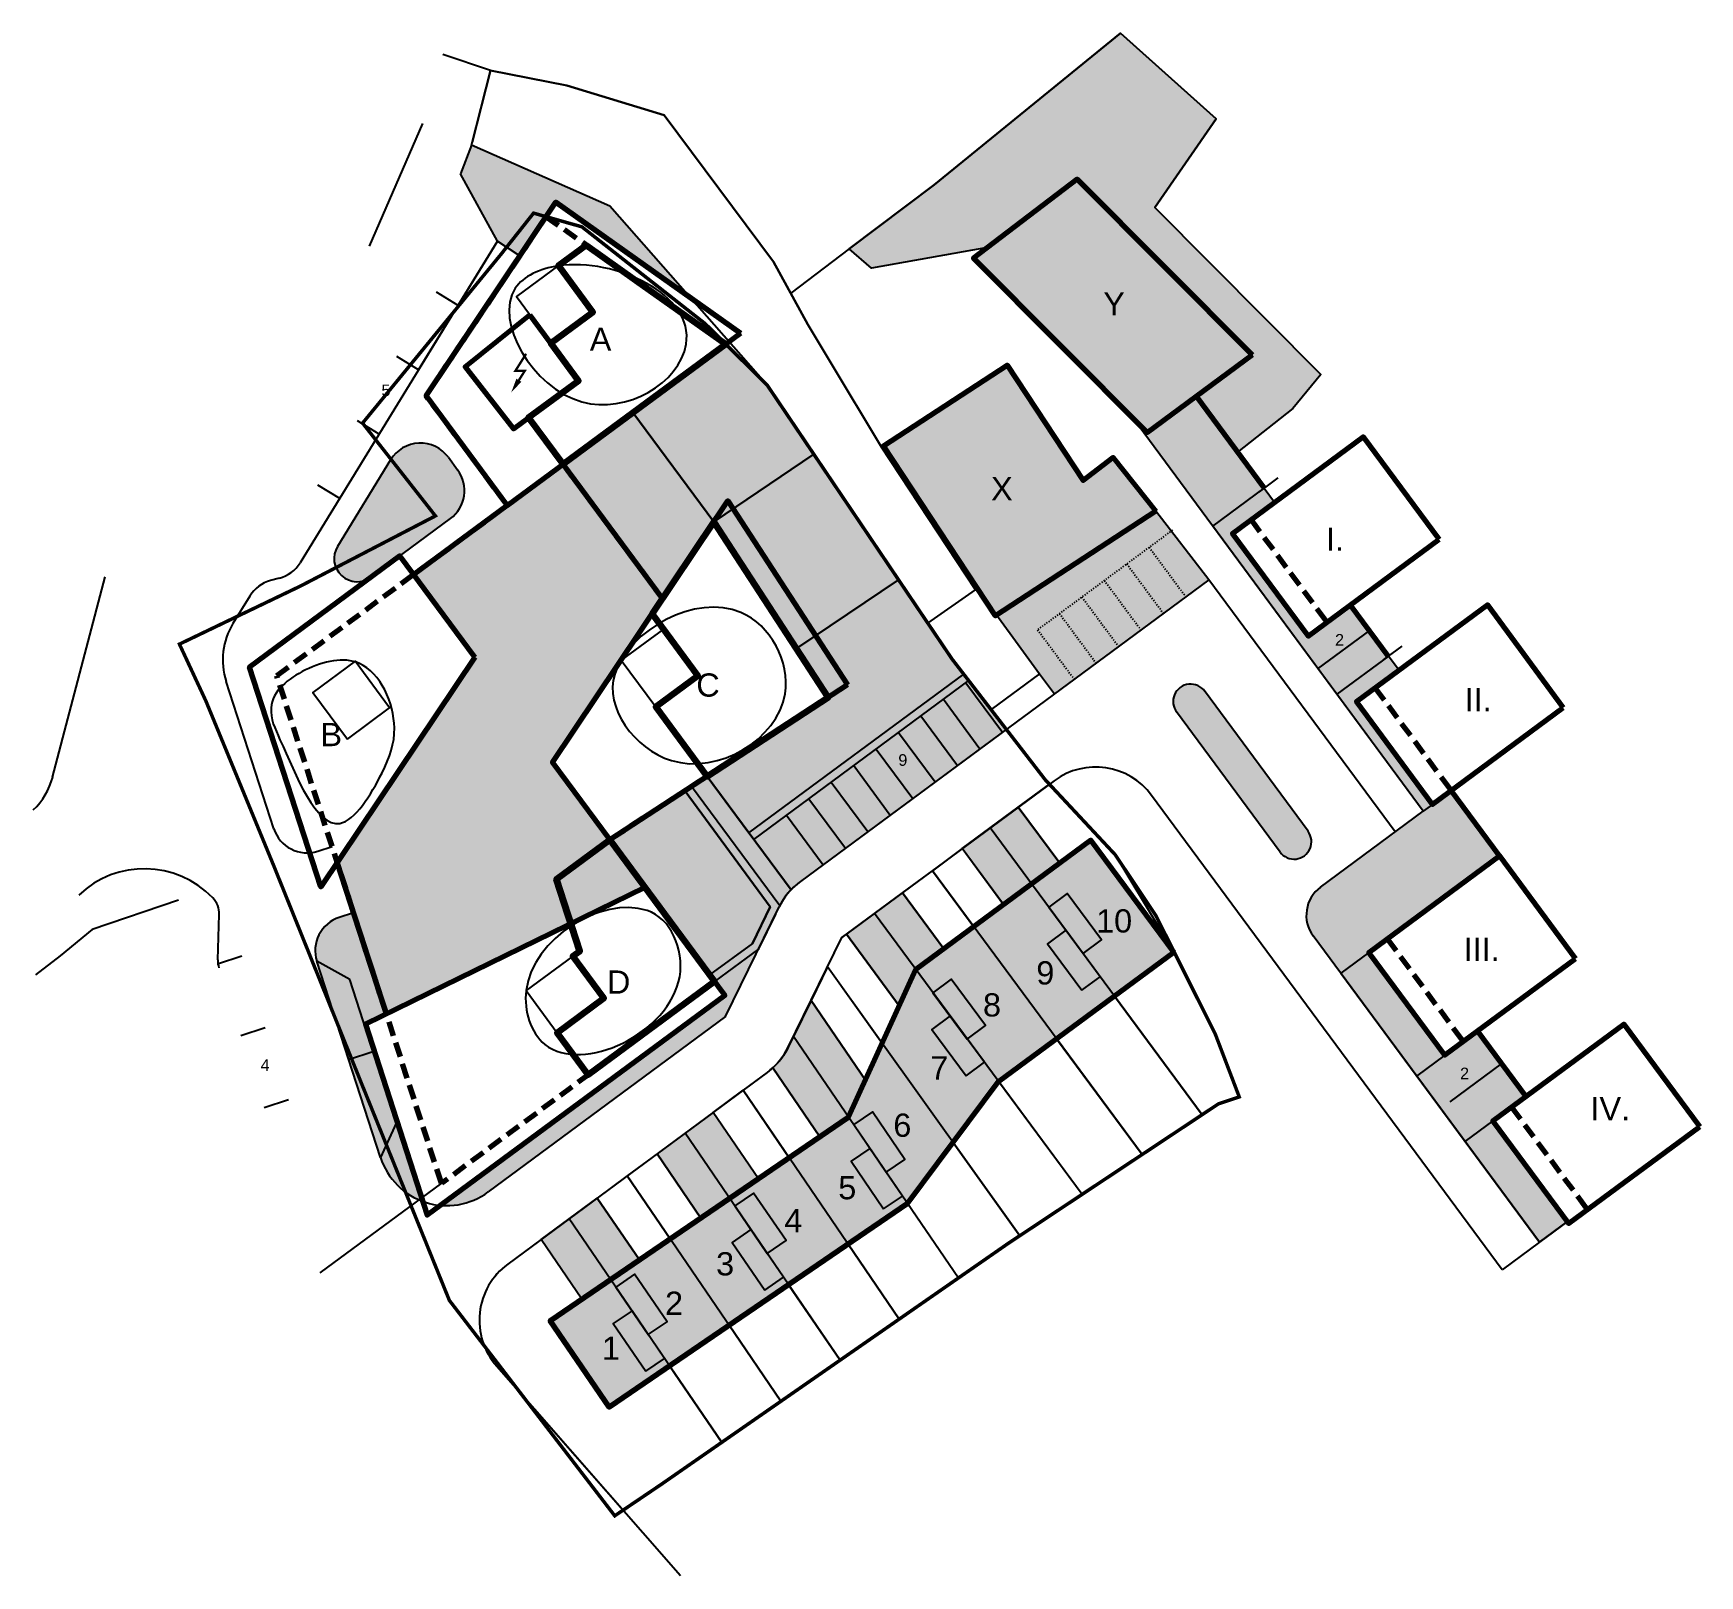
# Model space of a CAD drawing. Header units: metres. Extents: x -664657 to -643449, y -1076720 to -1062383.
# Drawn here: x -643908 to -643764.5, y -1070908.9 to -1070776.1 of the extents above; entities that cross this region are included whole.
import ezdxf

# ---------------------------------------------------------------- set-up
doc = ezdxf.new("R2010")
doc.units = ezdxf.units.M
doc.header["$LTSCALE"] = 0.1
for name, pattern in [('DASHED', [19.05, 12.7, -6.35]), ('DOT', [6.35, 0, -6.35]), ('EVENDASH', [6.35, 3.175, -3.175])]:
    doc.linetypes.add(name, pattern=pattern)
for name, color, linetype in [('AA_THER_katastr', 7, 'Continuous'), ('AA_THER_popis', 6, 'Continuous'), ('AA_THER_slabá', 4, 'Continuous'), ('AA_THER_srafy', 52, 'Continuous')]:
    doc.layers.add(name, color=color, linetype=linetype)
doc.layers.add('AA_THER_silná', color=1, linetype='Continuous', lineweight=70)
doc.layers.add('skica', color=3, linetype='Continuous', lineweight=90)
doc.layers.add('FLOATING-WINDOWS', color=2, linetype='Continuous', plot=False)
doc.styles.get("Standard").update_dxf_attribs({"font": 'arial.ttf', "width": 0.8})

msp = doc.modelspace()

# ---------------------------------------------------------------- texts
at = {"layer": 'AA_THER_popis'}
for s, height, p in [('Y', 2, (-643815.862, -1070800.431)), ('A', 2, (-643860.075, -1070803.476)), ('5', 1, (-643878.014, -1070807.383)), ('X', 2, (-643825.524, -1070816.354)), ('I.', 2, (-643796.696, -1070820.7)), ('2', 1, (-643795.909, -1070828.864)), ('C', 2, (-643850.904, -1070833.254)), ('II.', 2, (-643784.753, -1070834.516)), ('B', 2, (-643883.266, -1070837.519)), ('9', 1, (-643833.508, -1070839.21)), ('10', 2, (-643816.482, -1070853.564)), ('III.', 2, (-643784.836, -1070856.003)), ('9', 2, (-643821.628, -1070858.037)), ('D', 2, (-643858.595, -1070858.828)), ('8', 2, (-643826.218, -1070860.795)), ('4', 1, (-643888.42, -1070865.481)), ('7', 2, (-643830.763, -1070866.221)), ('2', 1, (-643785.144, -1070866.198)), ('IV.', 2, (-643773.914, -1070869.732)), ('6', 2, (-643833.94, -1070871.151)), ('5', 2, (-643838.68, -1070876.53)), ('4', 2, (-643843.321, -1070879.367)), ('3', 2, (-643849.198, -1070883.087)), ('2', 2, (-643853.598, -1070886.482)), ('1', 2, (-643859.031, -1070890.349))]:
    msp.add_text(s, height=height, dxfattribs=at).set_placement(p)

# ---------------------------------------------------------------- hatches: boundary and pattern name
at = {"layer": 'AA_THER_srafy', "linetype": 'ByBlock', "lineweight": -3}
for color, points in [(53, [(-643837.624, -1070794.611), (-643830.415, -1070789.194), (-643814.365, -1070776.144), (-643806.135, -1070783.504), (-643811.435, -1070791.144), (-643797.135, -1070805.514), (-643799.535, -1070808.454), (-643804.299, -1070812.2), (-643807.869, -1070807.384), (-643803.049, -1070803.824), (-643818.109, -1070788.69), (-643825.835, -1070794.594), (-643835.825, -1070796.374), (-643837.735, -1070794.694)]), (254, [(-643803.049, -1070803.824), (-643812.094, -1070810.506), (-643827.024, -1070795.503), (-643818.109, -1070788.69)]), (63, [(-643849.404, -1070818.204), (-643840.782, -1070812.385), (-643844.785, -1070806.454), (-643848.368, -1070802.897), (-643856.354, -1070808.797)]), (253, [(-643811.33, -1070817.274), (-643825.144, -1070826.311), (-643834.775, -1070811.654), (-643824.135, -1070804.714), (-643817.585, -1070814.654), (-643815.015, -1070812.664)]), (53, [(-643849.404, -1070818.204), (-643856.354, -1070808.797), (-643862.365, -1070813.239), (-643853.825, -1070824.798)]), (65, [(-643875.234, -1070822.747), (-643862.365, -1070813.239), (-643853.825, -1070824.798), (-643863.289, -1070838.914), (-643855.33, -1070849.688), (-643877.583, -1070860.57), (-643881.819, -1070847.51), (-643869.982, -1070829.855)]), (53, [(-643840.782, -1070812.385), (-643849.404, -1070818.204), (-643844.475, -1070825.761), (-643842.231, -1070829.087), (-643833.492, -1070823.189)]), (254, [(-643806.765, -1070823.184), (-643811.33, -1070817.274), (-643825.029, -1070826.236), (-643821.353, -1070831.284), (-643820.073, -1070833.016)]), (63, [(-643849.968, -1070840.116), (-643846.37, -1070844.986), (-643827.876, -1070831.321), (-643828.885, -1070830.014), (-643830.965, -1070826.934), (-643833.492, -1070823.189), (-643842.283, -1070829.122), (-643839.546, -1070833.318)]), (66, [(-643827.448, -1070831.876), (-643827.876, -1070831.321), (-643846.37, -1070844.986), (-643845.954, -1070845.549)]), (53, [(-643858.358, -1070845.588), (-643851.874, -1070841.407), (-643844.535, -1070851.34), (-643846.077, -1070854.496), (-643849.765, -1070857.22)])]:
    msp.add_hatch(color=color, dxfattribs=at).paths.add_polyline_path(points)
h = msp.add_hatch(color=254, dxfattribs=at)
h.paths.add_polyline_path([(-643871.449, -1070813.734), (-643872.251, -1070812.649, 0.5317374), (-643877.221, -1070812.862), (-643881.794, -1070820.314, 0.8242997), (-643878.901, -1070822.969), (-643872.079, -1070817.929, 0.4142136)])
h.paths.add_polyline_path([(-643870.255, -1070785.773), (-643871.2, -1070788.229), (-643868.008, -1070794.028), (-643866.089, -1070795.315), (-643863.822, -1070791.934), (-643862.986, -1070790.688), (-643851.459, -1070798.865), (-643858.344, -1070791.038)])
h.paths.add_polyline_path([(-643800.642, -1070846.634), (-643809.535, -1070834.597, -0.4198984), (-643809.237, -1070832.471), (-643809.237, -1070832.471, -0.4087685), (-643807.151, -1070832.764), (-643798.228, -1070844.852, -0.9997947)])
h.paths.add_polyline_path([(-643781.743, -1070846.971), (-643783.823, -1070844.156), (-643785.903, -1070841.341), (-643787.512, -1070842.529), (-643788.316, -1070843.124), (-643797.163, -1070849.66, 0.4142136), (-643797.793, -1070853.856), (-643795.416, -1070857.073), (-643793.004, -1070855.29)])
h.paths.add_polyline_path([(-643807.869, -1070807.384), (-643812.094, -1070810.506), (-643813.264, -1070809.33), (-643806.431, -1070818.586), (-643802.008, -1070815.318)])
h.paths.add_polyline_path([(-643878.264, -1070807.65), (-643876.986, -1070807.65), (-643876.986, -1070806.145), (-643878.264, -1070806.145)], flags=9)
h.paths.add_polyline_path([(-643888.67, -1070865.731), (-643887.393, -1070865.731), (-643887.393, -1070864.231), (-643888.67, -1070864.231)], flags=9)
h = msp.add_hatch(color=254, dxfattribs=at)
h.paths.add_polyline_path([(-643787.512, -1070842.529), (-643788.316, -1070843.124), (-643806.43, -1070818.586), (-643802.008, -1070815.318), (-643801.116, -1070816.524), (-643804.736, -1070819.198), (-643798.199, -1070828.046), (-643794.583, -1070825.374), (-643790.372, -1070830.966), (-643794.048, -1070833.682)])
h.paths.add_polyline_path([(-643775.894, -1070878.448), (-643782.307, -1070869.768), (-643779.492, -1070867.688), (-643783.652, -1070862.058), (-643786.467, -1070864.137), (-643793.004, -1070855.29), (-643795.416, -1070857.073), (-643778.307, -1070880.231)])
h = msp.add_hatch(color=254, dxfattribs=at)
edge = h.paths.add_edge_path()
edge.add_line((-643827.448, -1070831.876), (-643824.209, -1070836.072))
edge.add_line((-643824.209, -1070836.072), (-643841.943, -1070849.174))
edge.add_arc((-643838.377, -1070854), 6, 126.4577, 136.74829)
edge.add_line((-643842.748, -1070849.889), (-643845.954, -1070845.549))
edge.add_line((-643845.954, -1070845.549), (-643827.448, -1070831.876))
h = msp.add_hatch(color=66, dxfattribs=at)
h.paths.add_polyline_path([(-643851.311, -1070840.991), (-643851.898, -1070841.374), (-643849.287, -1070844.909), (-643848.721, -1070844.496)])
h.paths.add_polyline_path([(-643848.721, -1070844.496), (-643849.287, -1070844.909), (-643844.535, -1070851.34), (-643844.637, -1070851.548), (-643844.109, -1070852.064), (-643844.066, -1070851.975), (-643843.768, -1070851.366, -0.0045892), (-643843.719, -1070851.267)])
h.paths.add_polyline_path([(-643844.109, -1070852.064), (-643844.637, -1070851.548), (-643846.077, -1070854.496), (-643849.765, -1070857.22), (-643849.349, -1070857.783), (-643845.523, -1070854.957)])
h = msp.add_hatch(color=9, dxfattribs=at)
edge = h.paths.add_edge_path()
edge.add_line((-643851.311, -1070840.991), (-643849.968, -1070840.116))
edge.add_line((-643849.968, -1070840.116), (-643842.748, -1070849.889))
edge.add_arc((-643838.377, -1070854), 6, 136.74829, 152.9007)
edge.add_line((-643843.719, -1070851.267), (-643851.311, -1070840.991))
h = msp.add_hatch(color=254, dxfattribs=at)
h.paths.add_polyline_path([(-643864.262, -1070879.991), (-643859.433, -1070876.423), (-643855.796, -1070881.753), (-643860.752, -1070885.135)])
h.paths.add_polyline_path([(-643854.282, -1070872.618), (-643850.509, -1070878.146), (-643845.553, -1070874.764), (-643849.453, -1070869.05)])
edge = h.paths.add_edge_path()
edge.add_line((-643841.02, -1070859.407), (-643842.536, -1070862.509))
edge.add_line((-643842.536, -1070862.509), (-643842.986, -1070863.43))
edge.add_arc((-643848.377, -1070860.795), 6, 312.53564, 333.95246, ccw=False)
edge.add_line((-643844.32, -1070865.216), (-643840.267, -1070871.157))
edge.add_line((-643840.267, -1070871.157), (-643837.789, -1070869.466))
edge.add_line((-643837.789, -1070869.466), (-643836.335, -1070866.273))
edge.add_line((-643836.335, -1070866.273), (-643841.02, -1070859.407))
h.paths.add_polyline_path([(-643833.152, -1070850.14), (-643829.587, -1070854.966), (-643832, -1070856.748), (-643833.422, -1070859.872), (-643837.978, -1070853.705)])
h.paths.add_polyline_path([(-643823.179, -1070842.771), (-643819.614, -1070847.597), (-643824.439, -1070851.163), (-643828.005, -1070846.337)])
h = msp.add_hatch(color=23, dxfattribs=at)
h.paths.add_polyline_path([(-643816.919, -1070845.607), (-643822.027, -1070849.38), (-643820.551, -1070851.377), (-643818.976, -1070850.213), (-643816.025, -1070854.207), (-643817.6, -1070855.371), (-643816.125, -1070857.368), (-643814.896, -1070859.031), (-643809.789, -1070855.258)])
h.paths.add_polyline_path([(-643827.013, -1070853.064), (-643832, -1070856.748), (-643830.524, -1070858.745), (-643828.949, -1070857.582), (-643825.998, -1070861.576), (-643827.574, -1070862.739), (-643824.869, -1070866.4), (-643819.882, -1070862.716)])
h.paths.add_polyline_path([(-643834.894, -1070863.107), (-643837.789, -1070869.466), (-643837.352, -1070870.107), (-643835.734, -1070869.003), (-643832.935, -1070873.105), (-643834.553, -1070874.209), (-643833.153, -1070876.26), (-643832.716, -1070876.9), (-643828.793, -1070871.65)])
h.paths.add_polyline_path([(-643842.91, -1070872.961), (-643848.031, -1070876.455), (-643847.594, -1070877.096), (-643845.976, -1070875.992), (-643843.177, -1070880.094), (-643844.795, -1070881.198), (-643843.396, -1070883.249), (-643842.959, -1070883.889), (-643837.837, -1070880.395)])
h.paths.add_polyline_path([(-643853.153, -1070879.95), (-643858.274, -1070883.444), (-643857.837, -1070884.085), (-643856.219, -1070882.981), (-643853.42, -1070887.083), (-643855.038, -1070888.187), (-643853.201, -1070890.878), (-643848.08, -1070887.384)])
h = msp.add_hatch(color=13, dxfattribs=at)
h.paths.add_polyline_path([(-643856.437, -1070886.136), (-643858.274, -1070883.444), (-643863.478, -1070886.995), (-643858.405, -1070894.429), (-643853.201, -1070890.878), (-643853.638, -1070890.238), (-643855.256, -1070891.342), (-643858.055, -1070887.24)])
h.paths.add_polyline_path([(-643847.812, -1070880.251), (-643846.195, -1070879.147), (-643847.594, -1070877.096), (-643848.031, -1070876.455), (-643853.153, -1070879.95), (-643848.08, -1070887.384), (-643842.959, -1070883.889), (-643843.396, -1070883.249), (-643845.013, -1070884.353)])
h.paths.add_polyline_path([(-643837.57, -1070873.261), (-643835.952, -1070872.158), (-643837.352, -1070870.107), (-643837.789, -1070869.466), (-643842.91, -1070872.961), (-643837.837, -1070880.395), (-643832.716, -1070876.9), (-643833.153, -1070876.26), (-643834.771, -1070877.363)])
h.paths.add_polyline_path([(-643830.624, -1070861.906), (-643829.049, -1070860.742), (-643832, -1070856.748), (-643834.894, -1070863.107), (-643828.793, -1070871.65), (-643824.869, -1070866.4), (-643826.098, -1070864.736), (-643827.673, -1070865.9)])
h.paths.add_polyline_path([(-643820.651, -1070854.538), (-643819.076, -1070853.374), (-643820.551, -1070851.377), (-643822.027, -1070849.38), (-643827.013, -1070853.064), (-643819.882, -1070862.716), (-643814.896, -1070859.031), (-643816.125, -1070857.368), (-643817.7, -1070858.532)])
h = msp.add_hatch(color=33, dxfattribs=at)
h.paths.add_polyline_path([(-643856.219, -1070882.981), (-643857.837, -1070884.085), (-643855.038, -1070888.187), (-643853.42, -1070887.083)])
h.paths.add_polyline_path([(-643845.976, -1070875.992), (-643847.594, -1070877.096), (-643844.795, -1070881.198), (-643843.177, -1070880.094)])
h.paths.add_polyline_path([(-643835.734, -1070869.003), (-643837.352, -1070870.107), (-643834.553, -1070874.209), (-643832.935, -1070873.105)])
h.paths.add_polyline_path([(-643828.949, -1070857.582), (-643830.524, -1070858.745), (-643827.574, -1070862.739), (-643825.998, -1070861.576)])
h.paths.add_polyline_path([(-643818.976, -1070850.213), (-643820.551, -1070851.377), (-643817.6, -1070855.371), (-643816.025, -1070854.207)])
h = msp.add_hatch(color=254, dxfattribs=at)
h.paths.add_polyline_path([(-643848.377, -1070860.795), (-643845.523, -1070854.957), (-643849.349, -1070857.783), (-643848.457, -1070858.989), (-643872.907, -1070877.053, 0.1826758), (-643868.823, -1070875.901)])
h.paths.add_polyline_path([(-643879.398, -1070861.457), (-643877.583, -1070860.57), (-643880.408, -1070851.86), (-643881.644, -1070852.262, 0.4142136), (-643883.573, -1070856.041), (-643880.747, -1070857.622), (-643876.736, -1070869.988), (-643878.096, -1070872.927, 0.2305321), (-643874.451, -1070876.71)])
h.paths.add_polyline_path([(-643878.742, -1070863.805), (-643880.834, -1070864.484), (-643878.096, -1070872.927), (-643876.736, -1070869.988)], flags=17)
h.paths.add_polyline_path([(-643880.747, -1070857.622), (-643883.573, -1070856.041), (-643880.834, -1070864.484), (-643878.742, -1070863.805)], flags=17)
h = msp.add_hatch(color=33, dxfattribs=at)
h.paths.add_polyline_path([(-643856.437, -1070886.136), (-643858.055, -1070887.24), (-643855.256, -1070891.342), (-643853.638, -1070890.238)])
h.paths.add_polyline_path([(-643846.195, -1070879.147), (-643847.812, -1070880.251), (-643845.013, -1070884.353), (-643843.396, -1070883.249)])
h.paths.add_polyline_path([(-643835.952, -1070872.158), (-643837.57, -1070873.261), (-643834.771, -1070877.363), (-643833.153, -1070876.26)])
h.paths.add_polyline_path([(-643829.049, -1070860.742), (-643830.624, -1070861.906), (-643827.673, -1070865.9), (-643826.098, -1070864.736)])
h.paths.add_polyline_path([(-643819.076, -1070853.374), (-643820.651, -1070854.538), (-643817.7, -1070858.532), (-643816.125, -1070857.368)])

# ---------------------------------------------------------------- linework, layer by layer
at = {"layer": 'AA_THER_katastr', "color": 190, "linetype": 'EVENDASH', "lineweight": 120, "ltscale": 2, "const_width": 0.3}
msp.add_lwpolyline([(-643864.915, -1070791.624), (-643860.755, -1070792.804), (-643850.125, -1070801.154), (-643844.785, -1070806.454), (-643830.965, -1070826.934), (-643828.885, -1070830.014), (-643820.865, -1070840.404), (-643814.835, -1070846.864), (-643811.315, -1070852.134), (-643806.215, -1070862.314), (-643804.155, -1070867.714), (-643805.925, -1070868.304), (-643824.095, -1070880.364), (-643853.885, -1070901.054), (-643857.925, -1070903.784), (-643872.165, -1070885.234), (-643879.745, -1070866.514), (-643887.325, -1070847.714), (-643893.125, -1070833.634), (-643895.405, -1070828.734), (-643884.965, -1070823.724), (-643873.365, -1070817.694), (-643879.635, -1070809.704), (-643867.715, -1070795.164)], close=True, dxfattribs=at)
at = {"layer": 'AA_THER_popis', "const_width": 0.2}
msp.add_lwpolyline([(-643865.556, -1070803.735), (-643866.474, -1070805.197), (-643865.665, -1070805.197), (-643866.178, -1070806.013)], dxfattribs=at)
at = {"layer": 'AA_THER_popis'}
msp.add_lwpolyline([(-643866.839, -1070807.067, 0, 0.5, 0), (-643866.178, -1070806.013, 0, 0, 0)], format="xyseb", dxfattribs=at)
at = {"layer": 'AA_THER_silná', "color": 1}
for p, q in [((-643802.008, -1070815.318), (-643807.869, -1070807.384)), ((-643794.583, -1070825.374), (-643791.315, -1070829.798)), ((-643785.903, -1070841.341), (-643781.743, -1070846.971)), ((-643779.492, -1070867.688), (-643783.652, -1070862.058))]:
    msp.add_line(p, q, dxfattribs=at)
for points in [[(-643803.049, -1070803.824), (-643812.094, -1070810.506), (-643827.024, -1070795.503), (-643818.109, -1070788.69), (-643803.049, -1070803.824)], [(-643847.098, -1070801.959), (-643867.191, -1070816.804), (-643874.166, -1070807.363), (-643862.986, -1070790.688)], [(-643865.235, -1070800.384), (-643861.049, -1070806.05), (-643866.645, -1070810.184), (-643870.815, -1070804.864)], [(-643811.33, -1070817.274), (-643825.144, -1070826.311), (-643834.775, -1070811.654), (-643824.135, -1070804.714), (-643817.585, -1070814.654), (-643815.015, -1070812.664)], [(-643786.939, -1070819.726), (-643793.475, -1070810.879), (-643804.736, -1070819.198), (-643798.199, -1070828.046)], [(-643837.871, -1070832.225), (-643858.358, -1070845.588), (-643863.289, -1070838.914), (-643848.194, -1070816.398)], [(-643869.982, -1070829.855), (-643883.236, -1070849.624), (-643889.371, -1070830.705), (-643876.423, -1070821.138)], [(-643776.252, -1070834.21), (-643782.788, -1070825.363), (-643794.048, -1070833.682), (-643787.512, -1070842.529)], [(-643809.789, -1070855.258), (-643824.869, -1070866.4), (-643832.716, -1070876.9), (-643858.405, -1070894.429), (-643863.478, -1070886.995), (-643837.789, -1070869.466), (-643832, -1070856.748), (-643816.919, -1070845.607)], [(-643775.207, -1070855.818), (-643781.743, -1070846.971), (-643793.004, -1070855.29), (-643786.467, -1070864.137)], [(-643855.33, -1070849.688), (-643879.398, -1070861.457), (-643874.063, -1070877.907), (-643848.457, -1070858.989)], [(-643764.511, -1070870.296), (-643771.047, -1070861.448), (-643782.307, -1070869.768), (-643775.771, -1070878.615)]]:
    msp.add_lwpolyline(points, close=True, dxfattribs=at)
at = {"layer": 'AA_THER_silná', "color": 1, "linetype": 'DASHED'}
msp.add_lwpolyline([(-643862.365, -1070813.239), (-643853.825, -1070824.798), (-643849.404, -1070818.204), (-643839.546, -1070833.318), (-643858.358, -1070845.588), (-643849.349, -1070857.783), (-643872.855, -1070875.15), (-643887.025, -1070831.458), (-643867.191, -1070816.804), (-643874.166, -1070807.363), (-643863.822, -1070791.934), (-643848.368, -1070802.897), (-643862.365, -1070813.239)], close=True, dxfattribs=at)
at = {"layer": 'AA_THER_silná', "color": 1}
for points in [[(-643862.365, -1070813.239), (-643853.825, -1070824.798)], [(-643875.234, -1070822.747), (-643867.191, -1070816.804)], [(-643855.33, -1070849.688), (-643858.358, -1070845.588)], [(-643877.583, -1070860.57), (-643881.819, -1070847.51)]]:
    msp.add_lwpolyline(points, dxfattribs=at)
at = {"layer": 'AA_THER_silná', "color": 1, "linetype": 'DASHED'}
for points in [[(-643803.127, -1070818.01), (-643796.59, -1070826.857)], [(-643792.44, -1070832.494), (-643785.903, -1070841.341)], [(-643791.395, -1070854.102), (-643784.858, -1070862.949)], [(-643780.699, -1070868.579), (-643774.162, -1070877.426)]]:
    msp.add_lwpolyline(points, dxfattribs=at)
at = {"layer": 'AA_THER_silná', "linetype": 'ByBlock', "lineweight": -3}
for points in [[(-643817.6, -1070855.371), (-643816.025, -1070854.207), (-643818.976, -1070850.213), (-643820.551, -1070851.377)], [(-643817.7, -1070858.532), (-643816.125, -1070857.368), (-643819.076, -1070853.374), (-643820.651, -1070854.538)], [(-643827.574, -1070862.739), (-643825.998, -1070861.576), (-643828.949, -1070857.582), (-643830.524, -1070858.745)], [(-643827.673, -1070865.9), (-643826.098, -1070864.736), (-643829.049, -1070860.742), (-643830.624, -1070861.906)], [(-643834.553, -1070874.209), (-643832.935, -1070873.105), (-643835.734, -1070869.003), (-643837.352, -1070870.107)], [(-643834.771, -1070877.363), (-643833.153, -1070876.26), (-643835.952, -1070872.158), (-643837.57, -1070873.261)], [(-643844.795, -1070881.198), (-643843.177, -1070880.094), (-643845.976, -1070875.992), (-643847.594, -1070877.096)], [(-643845.013, -1070884.353), (-643843.396, -1070883.249), (-643846.195, -1070879.147), (-643847.812, -1070880.251)], [(-643855.038, -1070888.187), (-643853.42, -1070887.083), (-643856.219, -1070882.981), (-643857.837, -1070884.085)], [(-643855.256, -1070891.342), (-643853.638, -1070890.238), (-643856.437, -1070886.136), (-643858.055, -1070887.24)]]:
    msp.add_lwpolyline(points, close=True, dxfattribs=at)
for points, start_tangent, end_tangent in [([(-643851.778, -1070802.906), (-643860.751, -1070807.873), (-643866.489, -1070798.099), (-643862.781, -1070796.172), (-643851.778, -1070802.906)], (-0.1672068, -0.9859218), (-0.1672068, -0.9859218)), ([(-643857.93, -1070831.333), (-643847.065, -1070826.003), (-643843.252, -1070833.004), (-643853.044, -1070838.755), (-643857.93, -1070831.333)], (0.3031457, 0.9529442), (0.3031457, 0.9529442)), ([(-643887.515, -1070834.22), (-643884.556, -1070830.96), (-643879.908, -1070830.399), (-643876.894, -1070835.946), (-643877.959, -1070839.811), (-643881.595, -1070844.167), (-643886.747, -1070836.97), (-643887.515, -1070834.22)], (0.0705905, 0.9975054), (0.0705905, 0.9975054)), ([(-643855.133, -1070851.665), (-643852.334, -1070857.366), (-643863.939, -1070863.193), (-643865.555, -1070858.566), (-643855.133, -1070851.665)], (0.9520263, -0.3060161), (0.9520263, -0.3060161))]:
    msp.add_spline(points, degree=3, dxfattribs=dict(at, start_tangent=start_tangent, end_tangent=end_tangent))
at = {"layer": 'AA_THER_slabá', "linetype": 'ByBlock', "lineweight": -3}
for p, q in [((-643874.485, -1070783.904), (-643879.078, -1070794.476)), ((-643870.255, -1070785.773), (-643871.2, -1070788.229)), ((-643868.008, -1070794.028), (-643871.2, -1070788.229)), ((-643868.008, -1070794.028), (-643885.008, -1070821.727)), ((-643874.808, -1070805.108), (-643868.008, -1070794.028)), ((-643868.008, -1070794.028), (-643866.089, -1070795.315)), ((-643871.408, -1070799.568), (-643873.283, -1070798.417)), ((-643874.808, -1070805.108), (-643876.683, -1070803.957)), ((-643849.404, -1070818.204), (-643856.354, -1070808.797)), ((-643878.208, -1070810.648), (-643880.083, -1070809.497)), ((-643877.221, -1070812.862), (-643881.794, -1070820.314)), ((-643872.251, -1070812.649), (-643871.449, -1070813.734)), ((-643849.404, -1070818.204), (-643840.782, -1070812.385)), ((-643881.608, -1070816.187), (-643883.483, -1070815.037)), ((-643802.41, -1070815.615), (-643800.801, -1070814.427)), ((-643806.43, -1070818.586), (-643802.008, -1070815.318)), ((-643878.901, -1070822.969), (-643872.079, -1070817.929)), ((-643842.283, -1070829.122), (-643833.492, -1070823.189)), ((-643797.346, -1070830.834), (-643792.921, -1070827.565)), ((-643791.722, -1070830.099), (-643790.114, -1070828.91)), ((-643795.712, -1070833.046), (-643791.287, -1070829.777)), ((-643845.954, -1070845.549), (-643827.448, -1070831.876)), ((-643827.697, -1070832.06), (-643824.547, -1070836.322)), ((-643829.627, -1070833.486), (-643826.478, -1070837.749)), ((-643831.557, -1070834.912), (-643828.408, -1070839.175)), ((-643833.488, -1070836.338), (-643830.338, -1070840.601)), ((-643835.418, -1070837.764), (-643832.269, -1070842.027)), ((-643837.348, -1070839.19), (-643834.199, -1070843.453)), ((-643843.719, -1070851.267), (-643851.311, -1070840.991)), ((-643842.748, -1070849.889), (-643849.968, -1070840.116)), ((-643839.279, -1070840.617), (-643836.129, -1070844.879)), ((-643841.209, -1070842.043), (-643838.06, -1070846.305)), ((-643843.139, -1070843.469), (-643839.99, -1070847.732)), ((-643819.614, -1070847.597), (-643823.179, -1070842.771)), ((-643807.347, -1070869.248), (-643825.592, -1070844.554)), ((-643824.439, -1070851.163), (-643828.005, -1070846.337)), ((-643812.52, -1070872.681), (-643830.579, -1070848.238)), ((-643829.587, -1070854.966), (-643833.152, -1070850.14)), ((-643817.692, -1070876.114), (-643835.565, -1070851.923)), ((-643833.422, -1070859.872), (-643837.978, -1070853.705)), ((-643793.004, -1070855.29), (-643795.416, -1070857.073)), ((-643890.023, -1070855.6), (-643892.116, -1070856.279)), ((-643823.059, -1070879.677), (-643839.605, -1070856.512)), ((-643836.335, -1070866.273), (-643841.02, -1070859.407)), ((-643888.018, -1070861.783), (-643890.11, -1070862.462)), ((-643828.34, -1070883.313), (-643842.536, -1070862.509)), ((-643840.267, -1070871.157), (-643844.32, -1070865.216)), ((-643786.467, -1070864.137), (-643788.88, -1070865.92)), ((-643785.996, -1070868.141), (-643781.572, -1070864.873)), ((-643886.013, -1070867.966), (-643888.105, -1070868.645)), ((-643833.433, -1070886.849), (-643846.877, -1070867.147)), ((-643805.925, -1070868.304), (-643804.155, -1070867.714)), ((-643845.553, -1070874.764), (-643849.453, -1070869.05)), ((-643824.095, -1070880.364), (-643805.925, -1070868.304)), ((-643838.525, -1070890.386), (-643851.867, -1070870.834)), ((-643782.307, -1070869.768), (-643784.72, -1070871.55)), ((-643850.509, -1070878.146), (-643854.282, -1070872.618)), ((-643843.618, -1070893.923), (-643856.857, -1070874.521)), ((-643855.796, -1070881.753), (-643859.433, -1070876.423)), ((-643848.739, -1070897.418), (-643861.847, -1070878.207)), ((-643775.894, -1070878.448), (-643778.307, -1070880.231)), ((-643860.752, -1070885.135), (-643864.262, -1070879.991))]:
    msp.add_line(p, q, dxfattribs=at)
at = {"layer": 'AA_THER_slabá', "linetype": 'DOT', "lineweight": -3, "ltscale": 0.2}
for p, q in [((-643809.914, -1070818.922), (-643821.517, -1070827.494)), ((-643811.909, -1070820.395), (-643808.759, -1070824.658)), ((-643813.839, -1070821.821), (-643810.69, -1070826.084)), ((-643815.769, -1070823.247), (-643812.62, -1070827.51)), ((-643817.7, -1070824.674), (-643814.55, -1070828.936)), ((-643819.63, -1070826.1), (-643816.481, -1070830.362)), ((-643821.517, -1070827.494), (-643818.368, -1070831.757))]:
    msp.add_line(p, q, dxfattribs=at)
at = {"layer": 'AA_THER_slabá', "linetype": 'ByBlock', "lineweight": -3}
for points in [[(-643862.778, -1070796.137), (-643866.397, -1070798.811), (-643863.426, -1070802.832), (-643859.806, -1070800.158)], [(-643853.738, -1070827.441), (-643857.357, -1070830.115), (-643854.386, -1070834.136), (-643850.767, -1070831.462)], [(-643880.936, -1070836.906), (-643877.317, -1070834.232), (-643880.288, -1070830.21), (-643883.907, -1070832.884)], [(-643865.555, -1070858.566), (-643862.881, -1070862.186), (-643858.859, -1070859.215), (-643861.533, -1070855.595)]]:
    msp.add_lwpolyline(points, close=True, dxfattribs=at)
for centre, radius, start, end in [((-643874.664, -1070814.431), 3, 36.4577, 148.46271), ((-643873.862, -1070815.516), 3, 306.4577, 36.4577), ((-643880.089, -1070821.36), 2, 148.46271, 306.4577)]:
    msp.add_arc(centre, radius, start, end, dxfattribs=at)
at = {"layer": 'FLOATING-WINDOWS', "linetype": 'ByBlock', "lineweight": -3}
for p, q in [((-643868.625, -1070779.334), (-643872.715, -1070777.974)), ((-643837.735, -1070794.694), (-643842.765, -1070798.524)), ((-643846.37, -1070844.986), (-643827.876, -1070831.321)), ((-643839.546, -1070833.318), (-643837.871, -1070832.225)), ((-643821.353, -1070831.284), (-643820.073, -1070833.016)), ((-643844.535, -1070851.34), (-643851.874, -1070841.407)), ((-643846.077, -1070854.496), (-643844.535, -1070851.34)), ((-643845.523, -1070854.957), (-643844.066, -1070851.975)), ((-643846.077, -1070854.496), (-643849.765, -1070857.22)), ((-643845.523, -1070854.957), (-643849.349, -1070857.783)), ((-643880.747, -1070857.622), (-643883.573, -1070856.041)), ((-643876.736, -1070869.988), (-643880.747, -1070857.622)), ((-643880.834, -1070864.484), (-643878.742, -1070863.805)), ((-643876.736, -1070869.988), (-643878.096, -1070872.927)), ((-643872.855, -1070875.15), (-643883.311, -1070882.875))]:
    msp.add_line(p, q, dxfattribs=at)
msp.add_lwpolyline([(-643797.135, -1070805.514), (-643811.435, -1070791.144), (-643806.135, -1070783.504), (-643814.365, -1070776.144), (-643830.415, -1070789.194), (-643837.735, -1070794.694)], dxfattribs=at)
for points in [[(-643837.624, -1070794.611), (-643830.415, -1070789.194), (-643814.365, -1070776.144), (-643806.135, -1070783.504), (-643811.435, -1070791.144), (-643797.135, -1070805.514), (-643799.535, -1070808.454), (-643804.299, -1070812.2), (-643807.869, -1070807.384), (-643803.049, -1070803.824), (-643818.109, -1070788.69), (-643825.835, -1070794.594), (-643835.825, -1070796.374), (-643837.735, -1070794.694)], [(-643877.583, -1070860.57), (-643879.398, -1070861.457), (-643874.063, -1070877.907), (-643848.457, -1070858.989), (-643858.358, -1070845.588), (-643837.871, -1070832.225), (-643848.194, -1070816.398), (-643853.825, -1070824.798), (-643862.365, -1070813.239), (-643847.098, -1070801.959), (-643862.986, -1070790.688), (-643874.166, -1070807.363), (-643867.191, -1070816.804), (-643875.234, -1070822.747), (-643876.423, -1070821.138), (-643889.371, -1070830.705), (-643883.236, -1070849.624), (-643881.819, -1070847.51), (-643877.583, -1070860.57)], [(-643865.235, -1070800.384), (-643861.049, -1070806.05), (-643866.645, -1070810.184), (-643870.815, -1070804.864)], [(-643849.404, -1070818.204), (-643840.782, -1070812.385), (-643844.785, -1070806.454), (-643848.368, -1070802.897), (-643856.354, -1070808.797)], [(-643849.404, -1070818.204), (-643856.354, -1070808.797), (-643862.365, -1070813.239), (-643853.825, -1070824.798)], [(-643875.234, -1070822.747), (-643862.365, -1070813.239), (-643853.825, -1070824.798), (-643863.289, -1070838.914), (-643855.33, -1070849.688), (-643877.583, -1070860.57), (-643881.819, -1070847.51), (-643869.982, -1070829.855)], [(-643840.782, -1070812.385), (-643849.404, -1070818.204), (-643844.475, -1070825.761), (-643842.231, -1070829.087), (-643833.492, -1070823.189)], [(-643787.512, -1070842.529), (-643788.316, -1070843.124), (-643806.43, -1070818.586), (-643802.008, -1070815.318), (-643801.116, -1070816.524), (-643804.736, -1070819.198), (-643798.199, -1070828.046), (-643794.583, -1070825.374), (-643790.372, -1070830.966), (-643794.048, -1070833.682)], [(-643849.968, -1070840.116), (-643846.37, -1070844.986), (-643827.876, -1070831.321), (-643828.885, -1070830.014), (-643830.965, -1070826.934), (-643833.492, -1070823.189), (-643842.283, -1070829.122), (-643839.546, -1070833.318)], [(-643819.614, -1070847.597), (-643823.179, -1070842.771), (-643820.501, -1070840.793), (-643817.85, -1070843.634), (-643814.835, -1070846.864), (-643809.789, -1070855.258), (-643816.919, -1070845.607), (-643819.614, -1070847.597)], [(-643858.358, -1070845.588), (-643851.874, -1070841.407), (-643844.535, -1070851.34), (-643846.077, -1070854.496), (-643849.765, -1070857.22)], [(-643823.179, -1070842.771), (-643819.614, -1070847.597), (-643824.439, -1070851.163), (-643828.005, -1070846.337)], [(-643827.013, -1070853.064), (-643824.46, -1070851.177), (-643828.005, -1070846.337), (-643830.579, -1070848.238)], [(-643833.152, -1070850.14), (-643830.579, -1070848.238), (-643827.013, -1070853.064), (-643829.587, -1070854.966)], [(-643833.152, -1070850.14), (-643829.587, -1070854.966), (-643832, -1070856.748), (-643833.422, -1070859.872), (-643837.978, -1070853.705)], [(-643839.605, -1070856.512), (-643838.377, -1070854), (-643837.978, -1070853.705), (-643833.422, -1070859.872), (-643834.894, -1070863.107)], [(-643807.347, -1070869.248), (-643805.925, -1070868.304), (-643804.155, -1070867.714), (-643806.215, -1070862.314), (-643809.76, -1070855.237), (-643814.896, -1070859.031)], [(-643775.894, -1070878.448), (-643782.307, -1070869.768), (-643779.492, -1070867.688), (-643783.652, -1070862.058), (-643786.467, -1070864.137), (-643793.004, -1070855.29), (-643795.416, -1070857.073), (-643778.307, -1070880.231)], [(-643841.02, -1070859.407), (-643836.335, -1070866.273), (-643834.894, -1070863.107), (-643839.605, -1070856.512)], [(-643812.52, -1070872.681), (-643807.347, -1070869.248), (-643814.896, -1070859.031), (-643819.882, -1070862.716)], [(-643824.869, -1070866.4), (-643819.882, -1070862.716), (-643812.52, -1070872.681), (-643817.692, -1070876.114)], [(-643842.91, -1070872.961), (-643840.267, -1070871.157), (-643844.32, -1070865.216), (-643844.811, -1070865.621), (-643846.877, -1070867.147)], [(-643823.059, -1070879.677), (-643817.692, -1070876.114), (-643824.869, -1070866.4), (-643828.793, -1070871.65)], [(-643849.453, -1070869.05), (-643846.877, -1070867.147), (-643842.91, -1070872.961), (-643845.553, -1070874.764)], [(-643854.282, -1070872.618), (-643850.509, -1070878.146), (-643845.553, -1070874.764), (-643849.453, -1070869.05)], [(-643832.716, -1070876.9), (-643828.793, -1070871.65), (-643823.059, -1070879.677), (-643824.095, -1070880.364), (-643828.34, -1070883.313)], [(-643856.857, -1070874.521), (-643853.153, -1070879.95), (-643850.509, -1070878.146), (-643854.282, -1070872.618)], [(-643859.433, -1070876.423), (-643855.796, -1070881.753), (-643853.153, -1070879.95), (-643856.857, -1070874.521)], [(-643864.262, -1070879.991), (-643859.433, -1070876.423), (-643855.796, -1070881.753), (-643860.752, -1070885.135)], [(-643837.837, -1070880.395), (-643833.433, -1070886.849), (-643828.34, -1070883.313), (-643832.716, -1070876.9)], [(-643842.959, -1070883.889), (-643838.525, -1070890.386), (-643833.433, -1070886.849), (-643837.837, -1070880.395)], [(-643848.08, -1070887.384), (-643843.618, -1070893.923), (-643838.525, -1070890.386), (-643842.959, -1070883.889)], [(-643848.71, -1070897.46), (-643843.618, -1070893.923), (-643848.08, -1070887.384), (-643853.201, -1070890.878)]]:
    msp.add_lwpolyline(points, close=True, dxfattribs=at)
at = {"layer": 'FLOATING-WINDOWS', "lineweight": 120}
for points in [[(-643856.095, -1070797.416), (-643848.368, -1070802.897), (-643858.078, -1070810.071), (-643862.365, -1070813.239), (-643865.337, -1070809.217), (-643861.049, -1070806.05), (-643863.426, -1070802.832), (-643859.806, -1070800.158), (-643862.778, -1070796.137), (-643860.387, -1070794.371)], [(-643854.713, -1070826.121), (-643854.713, -1070826.121), (-643854.713, -1070826.121), (-643854.713, -1070826.121), (-643850.767, -1070831.462), (-643854.386, -1070834.136), (-643849.968, -1070840.116), (-643839.546, -1070833.318), (-643849.404, -1070818.204), (-643854.713, -1070826.121), (-643854.713, -1070826.121)], [(-643858.358, -1070845.588), (-643849.349, -1070857.783), (-643860.207, -1070865.805), (-643862.881, -1070862.186), (-643858.859, -1070859.215), (-643861.533, -1070855.595), (-643860.941, -1070855.158), (-643860.941, -1070855.158), (-643862.946, -1070848.977)]]:
    msp.add_lwpolyline(points, close=True, dxfattribs=at)
at = {"layer": 'FLOATING-WINDOWS', "linetype": 'ByBlock', "lineweight": -3}
for points in [[(-643827.448, -1070831.876), (-643824.209, -1070836.072), (-643841.943, -1070849.174, 0.0449314), (-643842.748, -1070849.889), (-643845.954, -1070845.549)], [(-643851.311, -1070840.991), (-643849.968, -1070840.116), (-643842.748, -1070849.889, 0.0705951), (-643843.719, -1070851.267), (-643851.311, -1070840.991)], [(-643841.02, -1070859.407), (-643842.536, -1070862.509), (-643842.986, -1070863.43, -0.0937215), (-643844.32, -1070865.216), (-643840.267, -1070871.157), (-643837.789, -1070869.466), (-643836.335, -1070866.273)]]:
    msp.add_lwpolyline(points, format="xyb", close=True, dxfattribs=at)
msp.add_lwpolyline([(-643853.201, -1070890.878), (-643858.405, -1070894.429), (-643863.478, -1070886.995), (-643860.752, -1070885.135), (-643864.262, -1070879.991), (-643867.143, -1070882.119, 0.4389638), (-643868.088, -1070890.902), (-643857.211, -1070903.302), (-643853.885, -1070901.054), (-643848.71, -1070897.46), (-643853.201, -1070890.878), (-643858.405, -1070894.429), (-643863.478, -1070886.995), (-643860.752, -1070885.135)], format="xyb", dxfattribs=at)
at = {"layer": 'skica', "linetype": 'ByBlock', "lineweight": -3}
for p, q in [((-643868.625, -1070779.334), (-643870.195, -1070785.534)), ((-643862.045, -1070780.624), (-643868.625, -1070779.334)), ((-643853.655, -1070783.204), (-643862.045, -1070780.624)), ((-643844.245, -1070795.824), (-643853.655, -1070783.204)), ((-643827.024, -1070795.503), (-643818.109, -1070788.69)), ((-643803.049, -1070803.824), (-643818.109, -1070788.69)), ((-643841.285, -1070801.224), (-643844.245, -1070795.824)), ((-643812.094, -1070810.506), (-643827.024, -1070795.503)), ((-643839.395, -1070804.384), (-643841.285, -1070801.224)), ((-643834.97, -1070811.781), (-643839.395, -1070804.384)), ((-643824.135, -1070804.714), (-643834.775, -1070811.654)), ((-643812.094, -1070810.506), (-643803.049, -1070803.824)), ((-643844.785, -1070806.454), (-643830.965, -1070826.934)), ((-643788.317, -1070843.123), (-643813.264, -1070809.33)), ((-643826.865, -1070824.054), (-643834.97, -1070811.781)), ((-643825.144, -1070826.311), (-643834.775, -1070811.654)), ((-643811.33, -1070817.274), (-643825.144, -1070826.311)), ((-643806.765, -1070823.184), (-643811.33, -1070817.274)), ((-643906.32, -1070840.187), (-643901.785, -1070822.934)), ((-643886.795, -1070823.058), (-643887.559, -1070823.261)), ((-643806.765, -1070823.184), (-643841.943, -1070849.174)), ((-643790.73, -1070844.905), (-643806.765, -1070823.184)), ((-643889.346, -1070824.591), (-643890.795, -1070826.952)), ((-643830.965, -1070826.934), (-643826.865, -1070824.054)), ((-643887.275, -1070844.626), (-643891.389, -1070831.941)), ((-643809.238, -1070832.471), (-643809.236, -1070832.47)), ((-643798.228, -1070844.851), (-643807.151, -1070832.764)), ((-643800.642, -1070846.634), (-643809.57, -1070834.55)), ((-643820.098, -1070840.495), (-643838.377, -1070854)), ((-643781.524, -1070882.608), (-643811.707, -1070841.755)), ((-643797.163, -1070849.66), (-643788.316, -1070843.124)), ((-643883.495, -1070846.554), (-643882.259, -1070846.153)), ((-643895.475, -1070850.784), (-643902.915, -1070853.314)), ((-643892.104, -1070855.929), (-643891.975, -1070852.024)), ((-643880.408, -1070851.86), (-643881.644, -1070852.262)), ((-643848.377, -1070860.795), (-643843.768, -1070851.366)), ((-643902.915, -1070853.314), (-643905.675, -1070855.584)), ((-643778.307, -1070880.231), (-643797.793, -1070853.856)), ((-643842.986, -1070863.43), (-643838.377, -1070854)), ((-643905.675, -1070855.584), (-643907.795, -1070857.214)), ((-643878.096, -1070872.927), (-643883.573, -1070856.041)), ((-643784.858, -1070862.949), (-643775.207, -1070855.818)), ((-643848.377, -1070860.795), (-643868.823, -1070875.901)), ((-643844.811, -1070865.621), (-643867.143, -1070882.119)), ((-643837.789, -1070869.466), (-643863.478, -1070886.995)), ((-643853.885, -1070901.054), (-643824.095, -1070880.364)), ((-643778.307, -1070880.231), (-643781.524, -1070882.608)), ((-643852.267, -1070908.938), (-643868.088, -1070890.902))]:
    msp.add_line(p, q, dxfattribs=at)
msp.add_lwpolyline([(-643821.353, -1070831.284), (-643825.525, -1070834.367), (-643828.885, -1070830.014), (-643830.965, -1070826.934), (-643844.785, -1070806.454), (-643858.344, -1070791.038), (-643870.255, -1070785.773), (-643868.625, -1070779.334), (-643862.045, -1070780.624), (-643853.655, -1070783.204), (-643844.245, -1070795.824), (-643841.285, -1070801.224), (-643839.395, -1070804.384), (-643834.97, -1070811.781), (-643826.711, -1070823.927), (-643821.353, -1070831.284)], close=True, dxfattribs=at)
for centre, radius, start, end in [((-643887.565, -1070820.158), 3, 284.86, 328.46271), ((-643886.789, -1070826.16), 3, 104.86, 148.46271), ((-643885.681, -1070830.09), 6, 148.46271, 197.9687), ((-643808.343, -1070833.68), 1.504, 35.32627, 217.56754), ((-643816.532, -1070845.321), 6, 36.4577, 126.4577), ((-643912.122, -1070838.662), 6, 313.59951, 345.27379), ((-643884.421, -1070843.7), 3, 197.9687, 287.9687), ((-643799.435, -1070845.743), 1.501, 216.45761, 36.45772), ((-643898.425, -1070856.274), 8.2, 44.11715, 133.59951), ((-643838.377, -1070854), 6, 126.4577, 153.95246), ((-643893.974, -1070851.958), 2, 358.10714, 44.11715), ((-643795.381, -1070852.073), 3, 126.4577, 216.4577), ((-643880.719, -1070855.115), 3, 107.9687, 197.9687), ((-643890.105, -1070855.995), 2, 178.10714, 197.9687), ((-643848.377, -1070860.795), 6, 306.4577, 333.95246), ((-643872.389, -1070871.076), 6, 197.9687, 306.4577), ((-643863.577, -1070886.945), 6, 126.4577, 221.25664)]:
    msp.add_arc(centre, radius, start, end, dxfattribs=at)

msp.set_redraw_order([(e.dxf.handle, doc.entitydb.next_handle()) for e in msp.query("TEXT MTEXT ATTDEF DIMENSION ARC_DIMENSION")])  # texts and dimensions are drawn at this point

doc.saveas('drawing.dxf')
